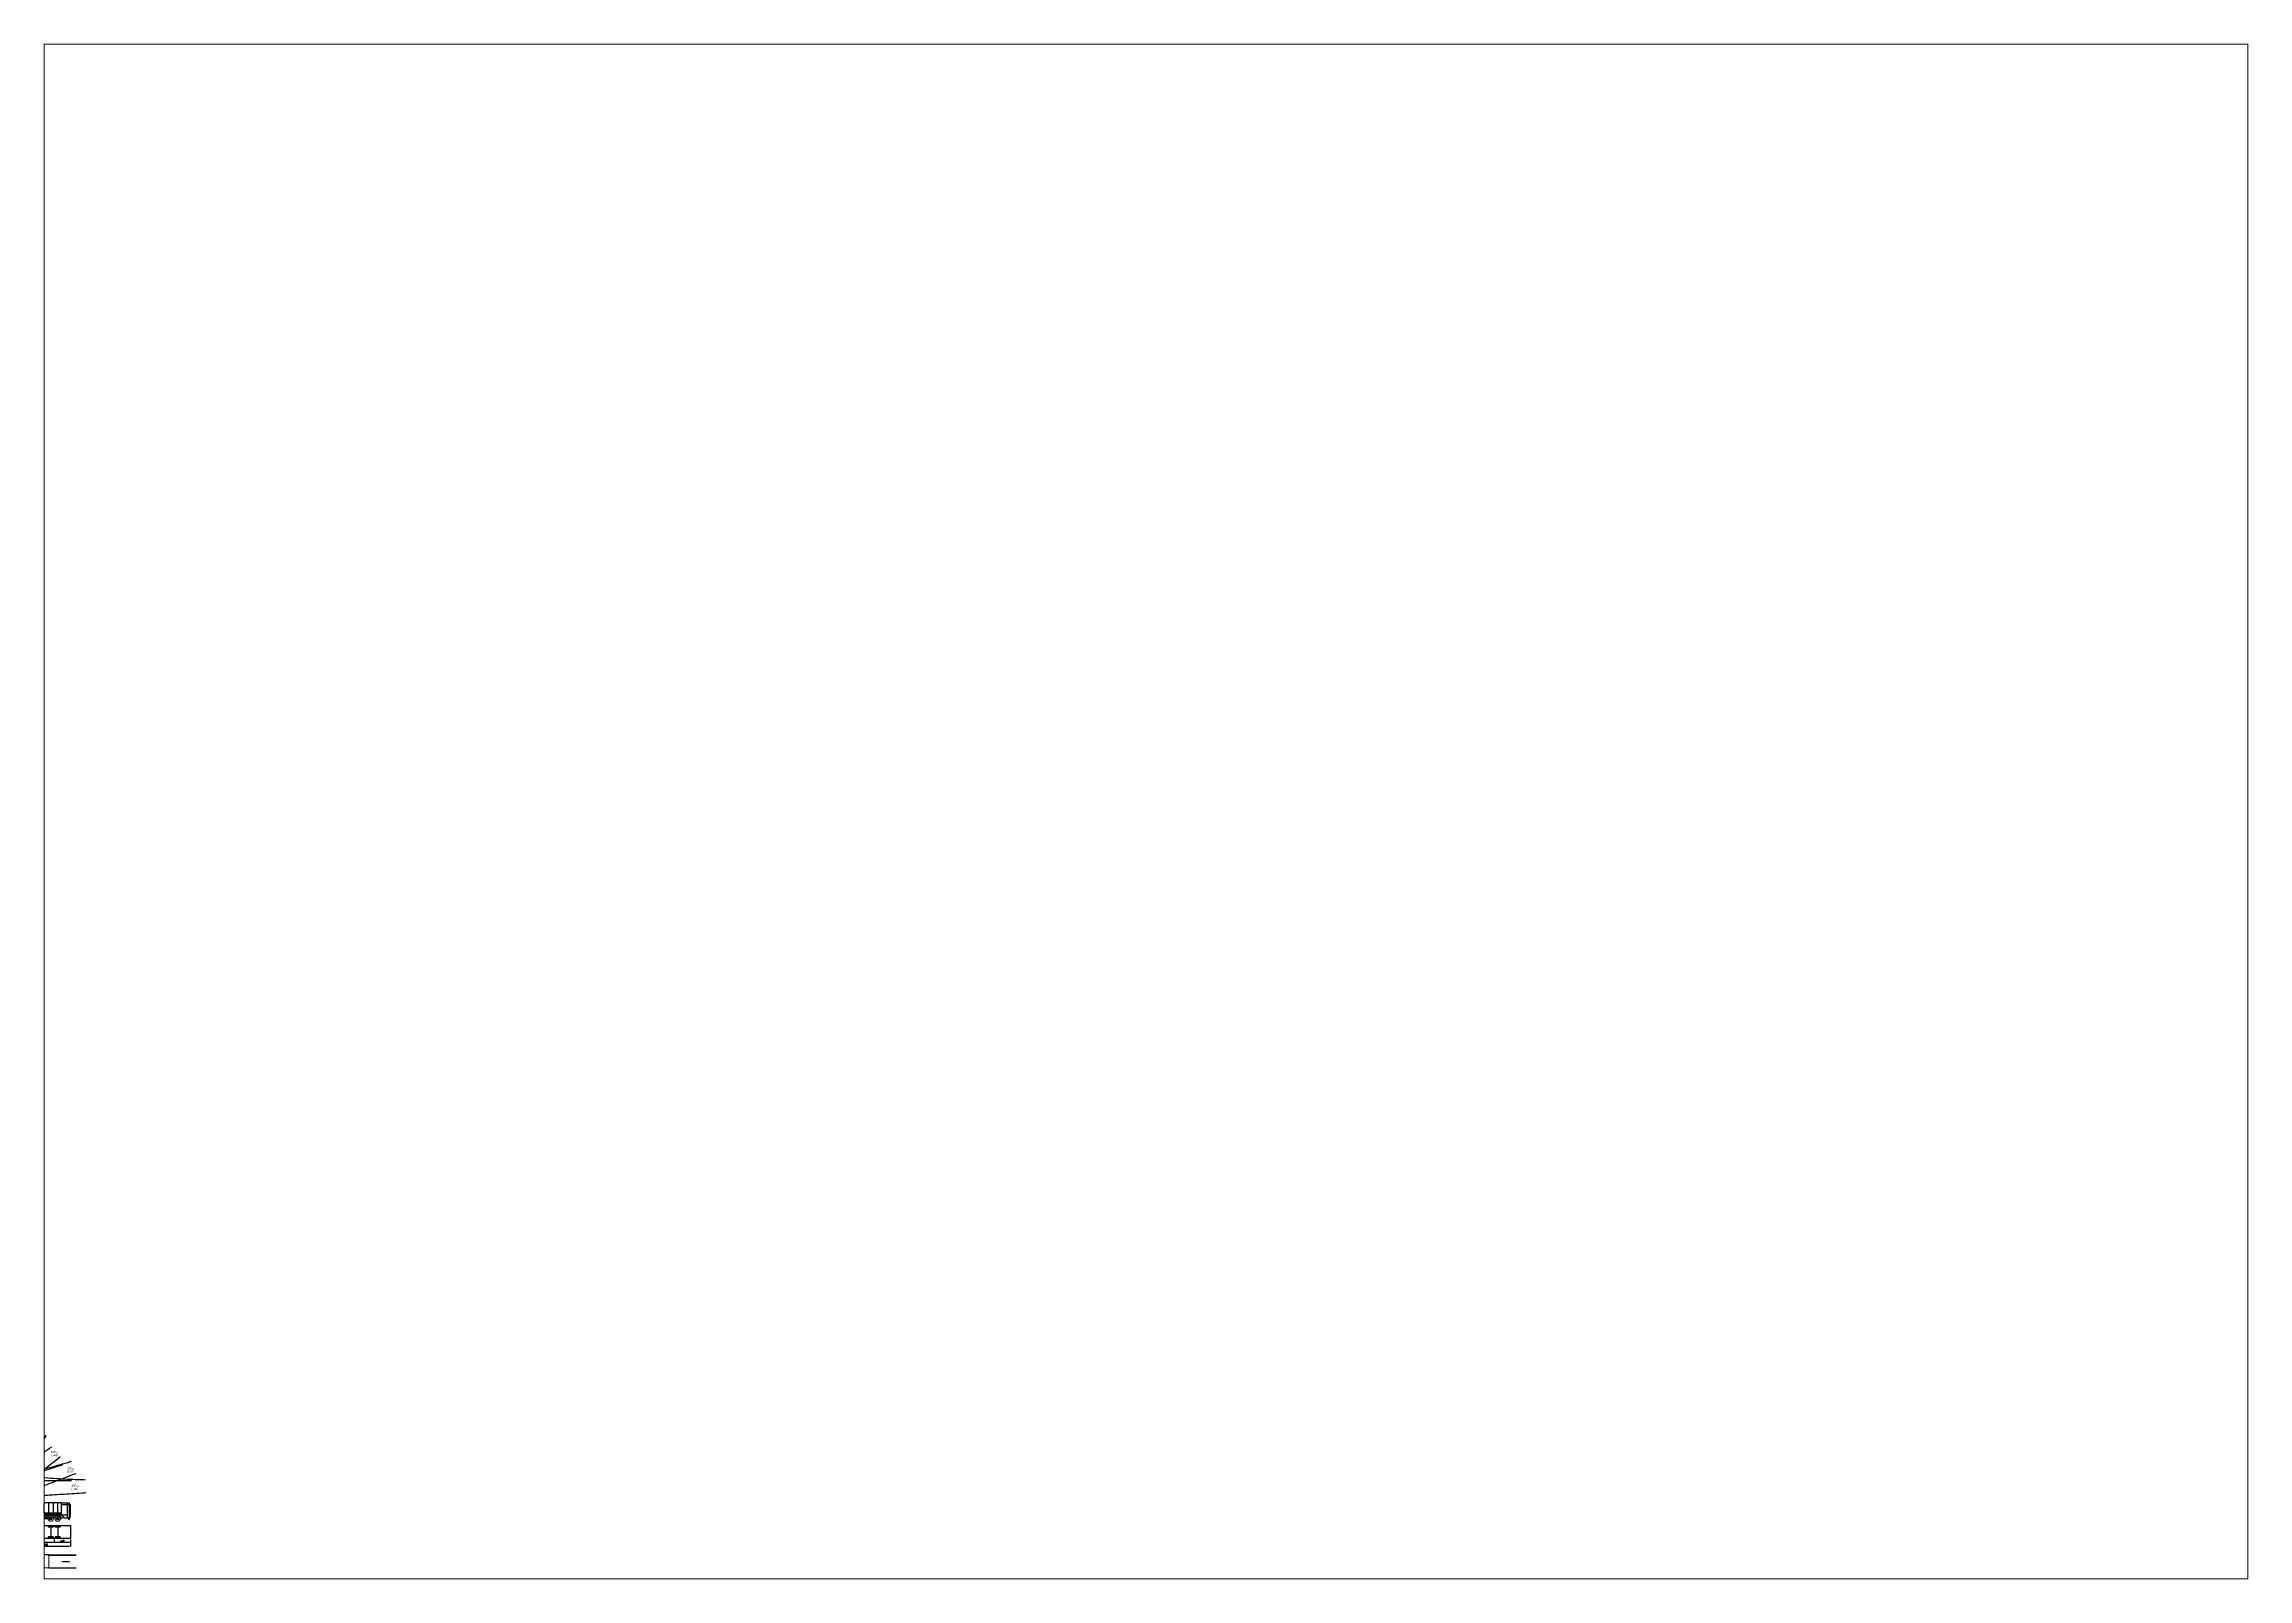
# Paper-space layout 'Layout1' of a CAD drawing. Header units: millimetres. Extents: x 29 to 259, y 20 to 180.
# The model-space entities are those that its viewports show. They can reach past a viewport. Long polylines and large blocks are cut down to what shows.
import ezdxf
from ezdxf import colors
from ezdxf.entities.mleader import LeaderData, LeaderLine
from ezdxf.math import Vec2, Vec3

# ---------------------------------------------------------------- set-up
doc = ezdxf.new("R2010")
doc.units = ezdxf.units.MM
doc.linetypes.add('DASHEDX2', pattern=[1.5, 1, -0.5])
doc.layers.add('Tekst', color=4, linetype='Continuous')
doc.styles.add('BT standard', font='sanss___.ttf')
doc.styles.add('Legend', font='CALIBRI.TTF')
doc.styles.get("Standard").update_dxf_attribs({"font": 'romans'})
doc.dimstyles.new('ISO-25', dxfattribs={"dimtxt": 2.5, "dimasz": 2.5, "dimexe": 1.25, "dimexo": 0.625, "dimtad": 1, "dimtxsty": 'Standard', "dimcen": 2.5, "dimadec": 0, "dimazin": 0, "dimtfac": 1, "dimtmove": 0, "dimatfit": 3, "dimfxl": 1, "dimarcsym": 0})

# ---------------------------------------------------------------- blocks, each defined once
blk = doc.blocks.new('*U253')
at = {"color": 1, "linetype": 'Continuous', "lineweight": 0, "ltscale": 1.524}
blk.add_lwpolyline([(0, 1.275), (-9.62, 1.275), (-9.62, -1.275), (0, -1.275), (0, 1.275), (0, 1.275)], close=True, dxfattribs=at)
at = {"color": 2, "linetype": 'Continuous', "ltscale": 1.524, "flags": 128}
for points in [[(-7.613, 1.043752), (-7.613, 1.202248), (-7.47076, 1.25), (-6.73924, 1.25), (-6.597, 1.202248), (-6.597, 1.043752), (-6.73924, 0.996), (-7.47076, 0.996)], [(-7.613, 0.586552), (-7.613, 0.745048), (-7.47076, 0.7928), (-6.73924, 0.7928), (-6.597, 0.745048), (-6.597, 0.586552), (-6.73924, 0.5388), (-7.47076, 0.5388)], [(-6.263, 1.043752), (-6.263, 1.202248), (-6.12076, 1.25), (-5.38924, 1.25), (-5.247, 1.202248), (-5.247, 1.043752), (-5.38924, 0.996), (-6.12076, 0.996)], [(-6.263, 0.586552), (-6.263, 0.745048), (-6.12076, 0.7928), (-5.38924, 0.7928), (-5.247, 0.745048), (-5.247, 0.586552), (-5.38924, 0.5388), (-6.12076, 0.5388)], [(-7.613, -0.745048), (-7.613, -0.586552), (-7.47076, -0.5388), (-6.73924, -0.5388), (-6.597, -0.586552), (-6.597, -0.745048), (-6.73924, -0.7928), (-7.47076, -0.7928)], [(-7.613, -1.202248), (-7.613, -1.043752), (-7.47076, -0.996), (-6.73924, -0.996), (-6.597, -1.043752), (-6.597, -1.202248), (-6.73924, -1.25), (-7.47076, -1.25)], [(-6.263, -0.745048), (-6.263, -0.586552), (-6.12076, -0.5388), (-5.38924, -0.5388), (-5.247, -0.586552), (-5.247, -0.745048), (-5.38924, -0.7928), (-6.12076, -0.7928)], [(-6.263, -1.202248), (-6.263, -1.043752), (-6.12076, -0.996), (-5.38924, -0.996), (-5.247, -1.043752), (-5.247, -1.202248), (-5.38924, -1.25), (-6.12076, -1.25)]]:
    blk.add_lwpolyline(points, close=True, dxfattribs=at)
blk = doc.blocks.new('*U252')
at = {"color": 2, "linetype": 'Continuous', "ltscale": 1.524, "flags": 128}
for points in [[(-0.508, 1.043752), (-0.508, 1.202248), (-0.36576, 1.25), (0.36576, 1.25), (0.508, 1.202248), (0.508, 1.043752), (0.36576, 0.996), (-0.36576, 0.996)], [(-0.508, -1.202248), (-0.508, -1.043752), (-0.36576, -0.996), (0.36576, -0.996), (0.508, -1.043752), (0.508, -1.202248), (0.36576, -1.25), (-0.36576, -1.25)]]:
    blk.add_lwpolyline(points, close=True, dxfattribs=at)
at = {"rotation": 180}
blk.add_blockref('*U253', (-1.85, 0), dxfattribs=at)
blk = doc.blocks.new('*U254')
at = {"color": 2, "lineweight": 0}
blk.add_circle((0, 0), 0.0127, dxfattribs=at)
blk = doc.blocks.new('*U255')
at = {"color": 2, "lineweight": 0}
blk.add_circle((0, 0), 0.0127, dxfattribs=at)
blk = doc.blocks.new('*U256')
at = {"color": 1, "lineweight": 0}
blk.add_circle((0, 0), 0.0127, dxfattribs=at)
blk = doc.blocks.new('*U257')
at = {"color": 1, "lineweight": 0}
blk.add_circle((0, 0), 0.0127, dxfattribs=at)
blk = doc.blocks.new('*U258')
at = {"color": 2, "lineweight": 0}
blk.add_circle((0, 0), 0.0127, dxfattribs=at)
blk = doc.blocks.new('*U259')
at = {"color": 2, "lineweight": 0}
blk.add_circle((0, 0), 0.0127, dxfattribs=at)
blk = doc.blocks.new('*U260')
at = {"color": 1, "lineweight": 0}
blk.add_circle((0, 0), 0.0127, dxfattribs=at)
blk = doc.blocks.new('*U261')
at = {"color": 1, "lineweight": 0}
blk.add_circle((0, 0), 0.0127, dxfattribs=at)
blk = doc.blocks.new('*U262')
at = {"color": 1, "lineweight": 0}
blk.add_circle((0, 0), 0.0127, dxfattribs=at)
blk = doc.blocks.new('*U263')
at = {"color": 2, "lineweight": 0}
blk.add_circle((0, 0), 0.0127, dxfattribs=at)
blk = doc.blocks.new('*U264')
at = {"color": 2, "lineweight": 0}
blk.add_circle((0, 0), 0.0127, dxfattribs=at)
blk = doc.blocks.new('*U265')
at = {"color": 1, "lineweight": 0}
blk.add_circle((0, 0), 0.0127, dxfattribs=at)
blk = doc.blocks.new('*U266')
at = {"color": 1, "lineweight": 0}
blk.add_circle((0, 0), 0.0127, dxfattribs=at)
blk = doc.blocks.new('*U267')
at = {"color": 1, "lineweight": 0}
blk.add_circle((0, 0), 0.0127, dxfattribs=at)
blk = doc.blocks.new('*U268')
at = {"color": 1, "lineweight": 0}
blk.add_circle((0, 0), 0.0127, dxfattribs=at)
blk = doc.blocks.new('*U269')
at = {"color": 1, "lineweight": 0}
blk.add_circle((0, 0), 0.0127, dxfattribs=at)
blk = doc.blocks.new('*U270')
at = {"color": 2, "lineweight": 0}
blk.add_circle((0, 0), 0.0127, dxfattribs=at)
blk = doc.blocks.new('*U271')
at = {"color": 2, "lineweight": 0}
blk.add_circle((0, 0), 0.0127, dxfattribs=at)
blk = doc.blocks.new('*U272')
at = {"color": 1, "lineweight": 0}
blk.add_circle((0, 0), 0.0127, dxfattribs=at)
blk = doc.blocks.new('*U273')
at = {"color": 1, "lineweight": 0}
blk.add_circle((0, 0), 0.0127, dxfattribs=at)
blk = doc.blocks.new('*U274')
at = {"color": 2, "lineweight": 0}
blk.add_circle((0, 0), 0.0127, dxfattribs=at)
blk = doc.blocks.new('*U275')
at = {"color": 2, "lineweight": 0}
blk.add_circle((0, 0), 0.0127, dxfattribs=at)
blk = doc.blocks.new('*U276')
at = {"color": 1, "lineweight": 0}
blk.add_circle((0, 0), 0.0127, dxfattribs=at)
blk = doc.blocks.new('*U277')
at = {"color": 1, "lineweight": 0}
blk.add_circle((0, 0), 0.0127, dxfattribs=at)
blk = doc.blocks.new('*U278')
at = {"color": 2, "lineweight": 0}
blk.add_circle((0, 0), 0.0127, dxfattribs=at)
blk = doc.blocks.new('*U279')
at = {"color": 2, "lineweight": 0}
blk.add_circle((0, 0), 0.0127, dxfattribs=at)
blk = doc.blocks.new('*U280')
at = {"color": 1, "lineweight": 0}
blk.add_circle((0, 0), 0.0127, dxfattribs=at)
blk = doc.blocks.new('*U281')
at = {"color": 1, "lineweight": 0}
blk.add_circle((0, 0), 0.0127, dxfattribs=at)
blk = doc.blocks.new('*U282')
at = {"color": 2, "lineweight": 0}
blk.add_circle((0, 0), 0.0127, dxfattribs=at)
blk = doc.blocks.new('*U283')
at = {"color": 2, "lineweight": 0}
blk.add_circle((0, 0), 0.0127, dxfattribs=at)
blk = doc.blocks.new('*U284')
at = {"color": 1, "lineweight": 0}
blk.add_circle((0, 0), 0.0127, dxfattribs=at)
blk = doc.blocks.new('*U285')
at = {"color": 1, "lineweight": 0}
blk.add_circle((0, 0), 0.0127, dxfattribs=at)
blk = doc.blocks.new('*U286')
at = {"color": 2, "lineweight": 0}
blk.add_circle((0, 0), 0.0127, dxfattribs=at)
blk = doc.blocks.new('*U287')
at = {"color": 2, "lineweight": 0}
blk.add_circle((0, 0), 0.0127, dxfattribs=at)
blk = doc.blocks.new('*U288')
at = {"color": 1, "lineweight": 0}
blk.add_circle((0, 0), 0.0127, dxfattribs=at)
blk = doc.blocks.new('*D194')
at = {"color": 0, "lineweight": -2, "transparency": 16777216}
for p, q in [((1.85, 1.33), (1.85, 0.64)), ((2.05, 0.74), (6.23, 0.74)), ((6.43, 1.45), (6.43, 0.64))]:
    blk.add_line(p, q, dxfattribs=at)
at = {"color": 0, "transparency": 16777216}
for points in [[(2.05, 0.77), (2.05, 0.7), (1.85, 0.74)], [(6.23, 0.77), (6.23, 0.7), (6.43, 0.74)]]:
    blk.add_solid(points, dxfattribs=at)
at = {"layer": 'Defpoints', "color": 0, "transparency": 16777216}
for p in [(1.85, 1.53), (6.43, 1.65), (6.43, 0.74)]:
    blk.add_point(p, dxfattribs=at)
at = {"color": 0, "transparency": 16777216, "insert": (4.14, 0.99), "char_height": 0.25, "attachment_point": 5}
blk.add_mtext('4,58', dxfattribs=at)
blk = doc.blocks.new('*D195')
at = {"color": 0, "lineweight": -2, "transparency": 16777216}
for p, q in [((0, 1.28), (0, -0.1)), ((0.2, 0), (9.42, 0)), ((9.62, 1.28), (9.62, -0.1))]:
    blk.add_line(p, q, dxfattribs=at)
at = {"color": 0, "transparency": 16777216}
for points in [[(0.2, 0.03), (0.2, -0.03), (0, 0)], [(9.42, 0.03), (9.42, -0.03), (9.62, 0)]]:
    blk.add_solid(points, dxfattribs=at)
at = {"layer": 'Defpoints', "color": 0, "transparency": 16777216}
for p in [(0, 1.48), (9.62, 1.48), (9.62, 0)]:
    blk.add_point(p, dxfattribs=at)
at = {"color": 0, "transparency": 16777216, "insert": (4.81, 0.25), "char_height": 0.25, "attachment_point": 5}
blk.add_mtext('9,62', dxfattribs=at)
blk = doc.blocks.new('*D196')
at = {"color": 0, "lineweight": -2, "transparency": 16777216}
for p, q in [((0, 1.33), (0, 0.64)), ((0.2, 0.74), (1.65, 0.74)), ((1.85, 1.33), (1.85, 0.64))]:
    blk.add_line(p, q, dxfattribs=at)
at = {"color": 0, "transparency": 16777216}
for points in [[(0.2, 0.77), (0.2, 0.7), (0, 0.74)], [(1.65, 0.77), (1.65, 0.7), (1.85, 0.74)]]:
    blk.add_solid(points, dxfattribs=at)
at = {"layer": 'Defpoints', "color": 0, "transparency": 16777216}
for p in [(0, 1.53), (1.85, 1.53), (1.85, 0.74)]:
    blk.add_point(p, dxfattribs=at)
at = {"color": 0, "transparency": 16777216, "insert": (0.92, 0.99), "char_height": 0.25, "attachment_point": 5}
blk.add_mtext('1,85', dxfattribs=at)
blk = doc.blocks.new('*D197')
at = {"color": 0, "lineweight": -2, "transparency": 16777216}
for p, q in [((-0.2, 4.03), (-0.64, 4.03)), ((-0.2, 1.48), (-0.64, 1.48)), ((-0.54, 3.83), (-0.54, 1.68))]:
    blk.add_line(p, q, dxfattribs=at)
at = {"color": 0, "transparency": 16777216}
for points in [[(-0.58, 3.83), (-0.51, 3.83), (-0.54, 4.03)], [(-0.58, 1.68), (-0.51, 1.68), (-0.54, 1.48)]]:
    blk.add_solid(points, dxfattribs=at)
at = {"layer": 'Defpoints', "color": 0, "transparency": 16777216}
for p in [(-0.54, 1.48), (0, 4.03), (0, 1.48)]:
    blk.add_point(p, dxfattribs=at)
at = {"color": 0, "transparency": 16777216, "insert": (-0.79, 2.75), "char_height": 0.25, "attachment_point": 5, "rotation": 90}
blk.add_mtext('2,55', dxfattribs=at)
blk = doc.blocks.new('*D198')
at = {"color": 0, "lineweight": -2, "transparency": 16777216}
for p, q in [((6.43, 1.28), (6.43, 0.64)), ((6.63, 0.74), (9.42, 0.74)), ((9.62, 1.28), (9.62, 0.64))]:
    blk.add_line(p, q, dxfattribs=at)
at = {"color": 0, "transparency": 16777216}
for points in [[(6.63, 0.77), (6.63, 0.7), (6.43, 0.74)], [(9.42, 0.77), (9.42, 0.7), (9.62, 0.74)]]:
    blk.add_solid(points, dxfattribs=at)
at = {"layer": 'Defpoints', "color": 0, "transparency": 16777216}
for p in [(6.43, 1.48), (9.62, 1.48), (9.62, 0.74)]:
    blk.add_point(p, dxfattribs=at)
at = {"color": 0, "transparency": 16777216, "insert": (8.02, 0.99), "char_height": 0.25, "attachment_point": 5}
blk.add_mtext('3,19', dxfattribs=at)
blk = doc.blocks.new('*U289')
at = {"color": 2, "lineweight": 0}
blk.add_circle((0, 0), 0.0127, dxfattribs=at)
blk = doc.blocks.new('*U290')
at = {"color": 2, "lineweight": 0}
blk.add_circle((0, 0), 0.0127, dxfattribs=at)
blk = doc.blocks.new('*U291')
at = {"color": 2, "lineweight": 0}
blk.add_circle((0, 0), 0.0127, dxfattribs=at)
blk = doc.blocks.new('*U292')
at = {"color": 2, "lineweight": 0}
blk.add_circle((0, 0), 0.0127, dxfattribs=at)
blk = doc.blocks.new('*U293')
at = {"color": 2, "lineweight": 0}
blk.add_circle((0, 0), 0.0127, dxfattribs=at)
blk = doc.blocks.new('A$C073F79CF')
at = {"color": 0}
for p, q in [((0, 6.698), (0.269, 7.534)), ((0.124, 6.702), (0, 6.693)), ((0.124, 6.702), (0, 6.693)), ((0, 5.38), (0, 6.698)), ((0, 6.587), (0.123, 6.587)), ((0.213, 5.873), (0, 5.873)), ((0.213, 5.625), (0, 5.625)), ((0.123, 6.587), (0.123, 5.873)), ((0.562, 5.25), (0.13, 5.25)), ((0.2, 6.762), (0.404, 7.395)), ((0.213, 6.709), (0.479, 7.534)), ((0.213, 5.25), (0.213, 6.709)), ((1.115, 5.762), (0.213, 5.762)), ((1.074, 5.541), (0.213, 5.541)), ((1.046, 5.337), (0.213, 5.337)), ((0.262, 7.51), (0.404, 7.395)), ((1.731, 7.63), (0.269, 7.63)), ((0.269, 7.534), (0.269, 7.629)), ((0.269, 7.534), (1.731, 7.534)), ((0.298, 6.88), (0.47, 7.412)), ((0.298, 6.605), (0.298, 6.88)), ((0.569, 6.605), (0.298, 6.605)), ((1.602, 7.759), (0.399, 7.759)), ((0.462, 7.481), (1.731, 7.481)), ((0.569, 7.412), (0.47, 7.412)), ((0.569, 6.605), (0.569, 7.412)), ((0.653, 6.741), (0.653, 7.412)), ((1.037, 7.412), (0.653, 7.412)), ((1.037, 6.829), (0.653, 6.741)), ((1.087, 6.431), (0.85, 6.431)), ((0.85, 6.431), (0.85, 6.336)), ((0.85, 6.336), (1.087, 6.336)), ((1.037, 6.829), (1.037, 7.412)), ((1.087, 6.336), (1.087, 6.431)), ((1.115, 5.762), (1.115, 7.481)), ((1.211, 7.412), (1.552, 7.412)), ((1.211, 7.412), (1.211, 6.829)), ((1.211, 6.829), (1.552, 6.829)), ((1.552, 7.412), (1.552, 6.829)), ((1.988, 6.028), (1.568, 6.028)), ((1.648, 6.218), (2.181, 6.218)), ((1.731, 7.63), (1.731, 6.224)), ((1.82, 6.461), (1.788, 6.224)), ((2.055, 8.446), (1.82, 8.148)), ((1.82, 6.461), (1.82, 8.148)), ((7.868, 6.461), (1.82, 6.461)), ((1.893, 8.159), (2.055, 8.446)), ((1.893, 6.461), (1.893, 8.159)), ((7.868, 8.446), (2.055, 8.446)), ((2.345, 6.186), (2.423, 6.089)), ((7.868, 6.174), (2.355, 6.174)), ((2.441, 6.046), (2.534, 5.322)), ((5.238, 5.893), (2.461, 5.893)), ((5.15, 5.328), (2.463, 5.323)), ((5.09, 5.624), (2.496, 5.624)), ((2.743, 8.446), (2.652, 8.331)), ((2.652, 6.461), (2.652, 8.331)), ((2.872, 5.893), (2.872, 5.328)), ((3.655, 8.446), (3.564, 8.331)), ((3.564, 6.461), (3.564, 8.331)), ((4.039, 5.893), (4.039, 5.328)), ((4.551, 8.446), (4.46, 8.331)), ((4.46, 6.461), (4.46, 8.331)), ((4.536, 5.893), (4.536, 5.328)), ((5.061, 5.425), (5.061, 5.328)), ((5.15, 5.425), (5.15, 5.328)), ((5.449, 8.446), (5.358, 8.331)), ((5.358, 6.461), (5.358, 8.331)), ((5.769, 6.132), (7.11, 6.132)), ((5.769, 6.044), (7.11, 6.044)), ((6.883, 5.893), (5.977, 5.893)), ((6.614, 5.624), (6.246, 5.624)), ((6.362, 8.446), (6.271, 8.331)), ((6.271, 6.461), (6.271, 8.331)), ((7.257, 8.446), (7.166, 8.331)), ((7.166, 6.461), (7.166, 8.331)), ((8.389, 5.624), (7.817, 5.425)), ((7.868, 6.115), (7.868, 8.487)), ((7.868, 8.487), (9.384, 8.487)), ((9.62, 8.088), (7.868, 8.088)), ((8.522, 5.499), (7.868, 6.115)), ((7.896, 6.089), (8.996, 6.089)), ((9.384, 5.499), (8.522, 5.499)), ((8.996, 8.487), (8.996, 5.499)), ((9.213, 5.381), (9.213, 5.499)), ((9.384, 5.229), (9.364, 5.229)), ((9.384, 8.487), (9.384, 5.229)), ((9.384, 6.143), (9.62, 6.143)), ((9.384, 5.481), (9.442, 5.524)), ((9.554, 5.509), (9.384, 5.382)), ((9.389, 5.611), (9.486, 5.948)), ((9.442, 5.524), (9.389, 5.611)), ((9.486, 5.948), (9.584, 5.905)), ((9.584, 5.905), (9.508, 5.576)), ((9.508, 5.576), (9.554, 5.509))]:
    blk.add_line(p, q, dxfattribs=at)
for p, q in [((1.048, 5.245), (0.562, 5.25)), ((2.085, 6.028), (1.988, 6.028)), ((2.181, 6.218), (2.278, 6.218)), ((7.729, 5.425), (7.817, 5.425)), ((9.62, 6.143), (9.62, 8.088)), ((1.342, 3.927), (1.342, 3.773)), ((1.342, 1.731), (1.342, 1.577)), ((2.308, 3.977), (1.392, 3.977)), ((2.308, 3.723), (1.392, 3.723)), ((2.308, 1.781), (1.392, 1.781)), ((2.308, 1.527), (1.392, 1.527)), ((1.85, 3.723), (1.85, 1.781)), ((2.358, 3.927), (2.358, 3.773)), ((2.358, 1.731), (2.358, 1.577)), ((5.247, 3.927), (5.247, 3.773)), ((5.247, 1.731), (5.247, 1.577)), ((6.213, 3.977), (5.297, 3.977)), ((6.213, 3.723), (5.297, 3.723)), ((6.213, 1.781), (5.297, 1.781)), ((6.213, 1.527), (5.297, 1.527)), ((5.755, 3.723), (5.755, 1.781)), ((6.263, 3.927), (6.263, 3.773)), ((6.263, 1.731), (6.263, 1.577)), ((6.597, 3.927), (6.597, 3.773)), ((6.597, 1.731), (6.597, 1.577)), ((7.563, 3.977), (6.647, 3.977)), ((7.563, 3.723), (6.647, 3.723)), ((7.563, 1.781), (6.647, 1.781)), ((7.563, 1.527), (6.647, 1.527)), ((7.105, 3.723), (7.105, 1.781)), ((7.613, 3.927), (7.613, 3.773)), ((7.613, 1.731), (7.613, 1.577))]:
    blk.add_line(p, q)
blk.add_lwpolyline([(0, 4.027), (9.62, 4.027), (9.62, 1.477), (0, 1.477)], close=True)
at = {"color": 0, "lineweight": 0}
for centre, radius in [((1.85, 5.398), 0.536), ((1.85, 5.398), 0.294), ((1.85, 5.398), 0.269), ((1.85, 5.398), 0.0705), ((5.755, 5.402), 0.539), ((5.755, 5.402), 0.294), ((5.755, 5.402), 0.269), ((5.755, 5.402), 0.0705), ((7.105, 5.402), 0.539), ((7.105, 5.402), 0.294), ((7.105, 5.402), 0.269), ((7.105, 5.402), 0.0705)]:
    blk.add_circle(centre, radius, dxfattribs=at)
at = {"color": 0}
for centre, radius, start, end in [((0.13, 5.38), 0.13, 180, 270), ((0.118, 6.789), 0.0864, 274.25385, 342.12924), ((0.118, 6.789), 0.0864, 274.25385, 342.12924), ((0.399, 7.63), 0.13, 90, 180), ((2.074, 5.297), 1.029, 118.29241, 182.89182), ((1.048, 5.288), 0.0432, 270, 351.79573), ((2.242, 5.116), 1.163, 130.35825, 171.79573), ((1.568, 5.899), 0.13, 90, 127.40989), ((1.648, 6.089), 0.13, 90, 118.29241), ((1.602, 7.63), 0.13, 0, 90), ((2.085, 5.899), 0.13, 45.9588, 90), ((1.531, 5.37), 0.896, 359.74299, 43.9964), ((2.278, 6.132), 0.0864, 38.68134, 90), ((2.356, 6.035), 0.0864, 7.31905, 38.68134), ((2.47, 5.366), 0.0432, 179.74299, 270), ((5.769, 5.425), 0.707, 90, 180), ((5.769, 5.425), 0.619, 90, 180), ((7.11, 5.425), 0.707, 0, 90), ((7.11, 5.425), 0.619, 0, 90), ((9.364, 5.381), 0.152, 180, 270)]:
    blk.add_arc(centre, radius, start, end, dxfattribs=at)
for centre, start, end in [((1.392, 3.927), 90, 180), ((1.392, 3.773), 180, 270), ((1.392, 1.731), 90, 180), ((1.392, 1.577), 180, 270), ((2.308, 3.927), 0, 90), ((2.308, 3.773), 270, 0), ((2.308, 1.731), 0, 90), ((2.308, 1.577), 270, 0), ((5.297, 3.927), 90, 180), ((5.297, 3.773), 180, 270), ((5.297, 1.731), 90, 180), ((5.297, 1.577), 180, 270), ((6.213, 3.927), 0, 90), ((6.213, 3.773), 270, 0), ((6.213, 1.731), 0, 90), ((6.213, 1.577), 270, 0), ((6.647, 3.927), 90, 180), ((6.647, 3.773), 180, 270), ((6.647, 1.731), 90, 180), ((6.647, 1.577), 180, 270), ((7.563, 3.927), 0, 90), ((7.563, 3.773), 270, 0), ((7.563, 1.731), 0, 90), ((7.563, 1.577), 270, 0)]:
    blk.add_arc(centre, 0.05, start, end)
dim = blk.add_linear_dim(base=(-0.544, 1.477), p1=(0, 4.027), p2=(0, 1.477), angle=270, dimstyle='ISO-25', override={"dimtxt": 0.25, "dimasz": 0.2, "dimexe": 0.1, "dimexo": 0.2, "dimgap": 0.1})
dim.commit()
dim.dimension.update_dxf_attribs({"geometry": '*D197', "text_midpoint": (-0.793, 2.752)})
for base, p1, p2, picture, middle in [((1.85, 0.738), (0, 1.527), (1.85, 1.527), '*D196', (0.925, 0.987)), ((9.62, 0), (0, 1.477), (9.62, 1.477), '*D195', (4.81, 0.249)), ((6.43, 0.738), (1.85, 1.527), (6.43, 1.654), '*D194', (4.14, 0.987)), ((9.62, 0.738), (6.43, 1.477), (9.62, 1.477), '*D198', (8.025, 0.987))]:
    dim = blk.add_linear_dim(base=base, p1=p1, p2=p2, dimstyle='ISO-25', override={"dimtxt": 0.25, "dimasz": 0.2, "dimexe": 0.1, "dimexo": 0.2, "dimgap": 0.1})
    dim.commit()
    dim.dimension.update_dxf_attribs({"geometry": picture, "text_midpoint": middle})
blk = doc.blocks.new('signatur')
at = {"color": 1, "linetype": 'Continuous', "ltscale": 1.524, "flags": 128}
for points in [[(875.57, 75.73), (875.57, 76.11), (875.58, 76.62), (875.58, 77.13), (875.58, 77.64), (875.58, 78.15), (875.58, 78.66), (875.58, 79.17), (875.58, 79.68), (875.59, 79.72)], [(878.26, 75.73), (878.24, 76.15), (878.23, 76.66), (878.21, 77.17), (878.2, 77.67), (878.19, 78.18), (878.17, 78.68), (878.16, 79.19), (878.16, 79.7), (878.16, 79.72)]]:
    blk.add_lwpolyline(points, dxfattribs=at)
at = {"color": 2, "linetype": 'DASHEDX2', "ltscale": 1.524, "flags": 128}
for points in [[(875.77, 75.73), (875.77, 75.73), (875.77, 76.24), (875.77, 76.75), (875.77, 77.26), (875.77, 77.77), (875.77, 78.28), (875.77, 78.78), (875.77, 79.29), (875.77, 79.72)], [(877.97, 75.73), (877.97, 75.73), (877.97, 76.24), (877.97, 76.75), (877.97, 77.26), (877.97, 77.77), (877.97, 78.28), (877.97, 78.78), (877.97, 79.29), (877.97, 79.72)]]:
    blk.add_lwpolyline(points, dxfattribs=at)
at = {"layer": 'Tekst', "insert": (876.39, 80.96), "char_height": 0.4, "attachment_point": 1, "style": 'Legend'}
blk.add_mtext_dynamic_manual_height_columns('100 g \\P(90)', width=2.4215, gutter_width=12.5, heights=[0], dxfattribs=at)
ml = blk.add_multileader_mtext('Standard')
ml.set_content('', color=256)
ml.set_leader_properties(lineweight=9)
ml.build(insert=Vec2(0, 0))
ml.multileader.update_dxf_attribs({"text_right_attachment_type": 6, "dogleg_length": 0.1, "arrow_head_size": 0.4})
ctx = ml.context
ctx.base_point, ctx.char_height, ctx.arrow_head_size, ctx.landing_gap_size, ctx.plane_origin = Vec3(874.05, 79.09), 0.6, 0.4, 0.09, Vec3(875.58, 78.79)
ctx.right_attachment, ctx.text_align_type = 6, 2
notes = []
notes.append((ctx, [(0, (1, 1, 0), (874.33, 78.79), (-1, 0), 0.1, [(0, [(875.58, 78.79)], 0, [])])]))
ctx.mtext.insert, ctx.mtext.alignment, ctx.mtext.flow_direction = Vec3(874.14, 79.39), 3, 5
ml = blk.add_multileader_mtext('Standard')
ml.set_content('Arealbehov', color=256, style='BT standard')
ml.set_leader_properties(lineweight=9)
ml.build(insert=Vec2(0, 0))
ml.multileader.update_dxf_attribs({"text_right_attachment_type": 6, "dogleg_length": 0.1, "arrow_head_size": 0.4})
ctx = ml.context
ctx.base_point, ctx.char_height, ctx.arrow_head_size, ctx.landing_gap_size, ctx.plane_origin = Vec3(879.58, 78.78), 0.4, 0.4, 0.09, Vec3(878.12, 78.78)
ctx.right_attachment = 6
notes.append((ctx, [(0, (1, 1, 0), (879.53, 78.78), (1, 0), 0.0548, [(0, [(878.17, 78.79)], 0, [])])]))
ctx.mtext.insert, ctx.mtext.flow_direction = Vec3(879.67, 78.99), 5
ml = blk.add_multileader_mtext('Standard')
ml.set_content('', color=256)
ml.set_leader_properties(lineweight=9)
ml.build(insert=Vec2(0, 0))
ml.multileader.update_dxf_attribs({"text_right_attachment_type": 6, "dogleg_length": 0.1, "arrow_head_size": 0.4})
ctx = ml.context
ctx.base_point, ctx.char_height, ctx.arrow_head_size, ctx.landing_gap_size, ctx.plane_origin = Vec3(874.24, 77.43), 0.6, 0.4, 0.09, Vec3(875.77, 77.13)
ctx.right_attachment, ctx.text_align_type = 6, 2
notes.append((ctx, [(0, (1, 1, 0), (874.52, 77.13), (-1, 0), 0.1, [(0, [(875.77, 77.13)], 0, [])])]))
ctx.mtext.insert, ctx.mtext.alignment, ctx.mtext.flow_direction = Vec3(874.33, 77.73), 3, 5
ml = blk.add_multileader_mtext('Standard')
ml.set_content('Sporareal', color=256, style='BT standard')
ml.set_leader_properties(lineweight=9)
ml.build(insert=Vec2(0, 0))
ml.multileader.update_dxf_attribs({"text_right_attachment_type": 6, "dogleg_length": 0.1, "arrow_head_size": 0.4})
ctx = ml.context
ctx.base_point, ctx.char_height, ctx.arrow_head_size, ctx.landing_gap_size, ctx.plane_origin = Vec3(879.43, 77.13), 0.4, 0.4, 0.09, Vec3(877.93, 77.13)
ctx.right_attachment = 6
notes.append((ctx, [(0, (1, 1, 0), (879.33, 77.13), (1, 0), 0.1, [(0, [(877.97, 77.13)], 0, [])])]))
ctx.mtext.insert, ctx.mtext.flow_direction = Vec3(879.52, 77.39), 5
for ctx, leaders in notes:
    for number, flags, end, landing, length, lines in leaders:
        leader = LeaderData()
        leader.index, (leader.has_last_leader_line, leader.has_dogleg_vector, leader.attachment_direction) = number, flags
        leader.last_leader_point, leader.dogleg_vector, leader.dogleg_length = Vec3(end), Vec3(landing), length
        for number, points, colour, breaks in lines:
            line = LeaderLine()
            line.index, line.vertices, line.color, line.breaks = number, Vec3.list(points), colors.encode_raw_color(colour), breaks
            leader.lines.append(line)
        ctx.leaders.append(leader)
blk = doc.blocks.new('REN_B')
at = {"color": 1, "linetype": 'Continuous', "ltscale": 1.524, "flags": 128}
for points in [[(-17.71, 9.34), (-17.81, 9.54), (-17.96, 9.9), (-18.12, 10.27), (-18.29, 10.66), (-18.45, 11.06), (-18.62, 11.47), (-18.79, 11.89), (-18.95, 12.32), (-19.12, 12.76), (-19.29, 13.2), (-19.45, 13.65), (-19.62, 14.1), (-19.79, 14.55), (-19.95, 15.01), (-20.12, 15.48), (-20.28, 15.94), (-20.44, 16.41), (-20.61, 16.88), (-20.77, 17.35), (-20.93, 17.82), (-21.09, 18.29), (-21.25, 18.77), (-21.41, 19.25), (-21.58, 19.72), (-21.74, 20.2), (-21.9, 20.68), (-22.06, 21.16), (-22.22, 21.64), (-22.38, 22.12), (-22.54, 22.6), (-22.7, 23.08), (-22.86, 23.56), (-23.02, 24.04), (-23.18, 24.53), (-23.34, 25.01), (-23.51, 25.49), (-23.67, 25.97), (-23.83, 26.46)], [(-20.84, 8.01), (-20.82, 8.65), (-20.75, 9.29), (-20.64, 9.92), (-20.49, 10.55), (-20.3, 11.16), (-20.08, 11.76), (-19.83, 12.36), (-19.59, 12.93), (-19.35, 13.5), (-19.11, 14.05), (-18.88, 14.59), (-18.66, 15.13), (-18.44, 15.65), (-18.22, 16.18), (-18.01, 16.69), (-17.81, 17.21), (-17.61, 17.71), (-17.41, 18.22), (-17.22, 18.72), (-17.03, 19.22), (-16.84, 19.72), (-16.66, 20.22), (-16.47, 20.71), (-16.3, 21.21), (-16.12, 21.7), (-15.94, 22.19), (-15.77, 22.69), (-15.6, 23.18), (-15.43, 23.67), (-15.26, 24.16), (-15.09, 24.65), (-14.92, 25.14), (-14.76, 25.62), (-14.59, 26.11), (-14.43, 26.6), (-14.27, 27.09), (-14.1, 27.58), (-14.01, 27.87)], [(-20.81, 7.11), (-20.83, 7.36), (-20.84, 8.01), (-20.82, 8.65), (-20.76, 9.29), (-20.71, 9.91), (-20.66, 10.52), (-20.61, 11.12), (-20.55, 11.71), (-20.51, 12.28), (-20.46, 12.85), (-20.42, 13.42), (-20.38, 13.97), (-20.34, 14.53), (-20.31, 15.07), (-20.27, 15.61), (-20.25, 16.15), (-20.22, 16.69), (-20.2, 17.22), (-20.17, 17.75), (-20.16, 18.27), (-20.14, 18.8), (-20.12, 19.32), (-20.11, 19.85), (-20.09, 20.37), (-20.08, 20.89), (-20.07, 21.41), (-20.06, 21.92), (-20.06, 22.44), (-20.05, 22.96), (-20.04, 23.47), (-20.03, 23.99), (-20.03, 24.5), (-20.02, 25.02), (-20.02, 25.53), (-20.02, 26.05), (-20.01, 26.56), (-20.01, 27.07), (-20.01, 27.59), (-20.01, 27.69)], [(-16.75, 10.16), (-16.77, 10.3), (-16.82, 10.63), (-16.86, 10.96), (-16.91, 11.31), (-16.95, 11.68), (-16.99, 12.07), (-17.03, 12.47), (-17.06, 12.9), (-17.09, 13.33), (-17.13, 13.77), (-17.15, 14.22), (-17.18, 14.69), (-17.21, 15.15), (-17.23, 15.62), (-17.25, 16.1), (-17.27, 16.58), (-17.28, 17.07), (-17.3, 17.56), (-17.31, 18.05), (-17.32, 18.54), (-17.33, 19.04), (-17.34, 19.54), (-17.35, 20.03), (-17.36, 20.54), (-17.37, 21.04), (-17.38, 21.54), (-17.38, 22.04), (-17.39, 22.55), (-17.39, 23.05), (-17.4, 23.56), (-17.41, 24.06), (-17.41, 24.57), (-17.42, 25.08), (-17.43, 25.59), (-17.43, 26.09), (-17.44, 26.6), (-17.45, 27.11), (-17.45, 27.62), (-17.46, 27.72)], [(-15.92, 10.74), (-15.88, 11.08), (-15.84, 11.41), (-15.78, 11.74), (-15.73, 12.07), (-15.67, 12.4), (-15.61, 12.73), (-15.54, 13.08), (-15.47, 13.44), (-15.38, 13.83), (-15.29, 14.23), (-15.2, 14.64), (-15.1, 15.06), (-14.99, 15.49), (-14.87, 15.93), (-14.76, 16.38), (-14.64, 16.83), (-14.51, 17.29), (-14.38, 17.75), (-14.25, 18.21), (-14.12, 18.68), (-13.98, 19.15), (-13.84, 19.62), (-13.7, 20.09), (-13.56, 20.57), (-13.41, 21.04), (-13.27, 21.52), (-13.12, 22), (-12.98, 22.48), (-12.83, 22.96), (-12.68, 23.44), (-12.54, 23.93), (-12.39, 24.41), (-12.24, 24.89), (-12.1, 25.38), (-11.95, 25.86), (-11.8, 26.35), (-11.65, 26.84), (-11.57, 27.13)], [(-10.21, 24.5), (-10.02, 24.75), (-9.71, 25.16), (-9.4, 25.58), (-9.1, 25.99), (-8.79, 26.4), (-8.48, 26.81), (-8.18, 27.22), (-8.07, 27.38)], [(-18.93, 8.36), (-19.04, 8.49), (-19.33, 8.83), (-19.62, 9.18), (-19.91, 9.54), (-20.2, 9.9), (-20.5, 10.27), (-20.79, 10.64), (-21.09, 11.02), (-21.39, 11.4), (-21.69, 11.79), (-21.99, 12.18), (-22.29, 12.57), (-22.59, 12.96), (-22.89, 13.36), (-23.19, 13.76), (-23.49, 14.16), (-23.79, 14.56), (-24.09, 14.96), (-24.39, 15.36), (-24.69, 15.77), (-24.99, 16.17), (-25.29, 16.58), (-25.59, 16.98), (-25.89, 17.39), (-26.19, 17.8), (-26.49, 18.21), (-26.79, 18.62), (-27.09, 19.03), (-27.39, 19.44), (-27.69, 19.85), (-27.99, 20.25), (-28.29, 20.66), (-28.6, 21.07), (-28.9, 21.48), (-29.2, 21.89), (-29.5, 22.3), (-29.8, 22.72), (-30.1, 23.13), (-30.16, 23.21)], [(-20.75, 6.32), (-20.84, 6.69), (-20.98, 7.28), (-21.11, 7.87), (-21.24, 8.44), (-21.38, 9.01), (-21.51, 9.56), (-21.64, 10.11), (-21.78, 10.65), (-21.91, 11.19), (-22.05, 11.72), (-22.18, 12.24), (-22.32, 12.76), (-22.46, 13.28), (-22.6, 13.79), (-22.75, 14.3), (-22.89, 14.81), (-23.04, 15.31), (-23.18, 15.82), (-23.33, 16.32), (-23.48, 16.81), (-23.63, 17.31), (-23.78, 17.81), (-23.93, 18.3), (-24.08, 18.8), (-24.23, 19.29), (-24.39, 19.78), (-24.54, 20.27), (-24.69, 20.76), (-24.85, 21.25), (-25, 21.74), (-25.16, 22.23), (-25.31, 22.72), (-25.47, 23.21), (-25.62, 23.7), (-25.78, 24.19), (-25.93, 24.67), (-26.09, 25.16), (-26.25, 25.65)], [(-5.42, -0.05), (-6.49, -0.1), (-7.56, -0.21), (-8.65, -0.35), (-9.78, -0.5), (-10.91, -0.52), (-12.02, -0.44), (-13, -0.2), (-13.97, -0.05), (-15.04, -0.05), (-15.04, -0.05), (-16.07, 0.07), (-17.11, 0.44), (-18.09, 1.07), (-18.94, 1.98), (-19.62, 3.06), (-20.16, 4.23), (-20.55, 5.46), (-20.78, 6.72), (-20.84, 8.01), (-20.75, 9.29), (-20.49, 10.55), (-20.08, 11.76), (-19.51, 12.92), (-18.8, 13.99), (-17.98, 14.98), (-17.18, 15.91), (-16.4, 16.8), (-15.65, 17.67), (-14.93, 18.53), (-14.23, 19.37), (-13.55, 20.2), (-12.89, 21.04), (-12.23, 21.86), (-11.59, 22.69), (-10.96, 23.51), (-10.33, 24.34), (-10.21, 24.5)], [(-20.71, 9.54), (-20.64, 9.92), (-20.49, 10.55), (-20.3, 11.16), (-20.08, 11.76), (-19.81, 12.35), (-19.51, 12.92), (-19.17, 13.47), (-18.8, 13.99), (-18.4, 14.5), (-17.96, 14.97), (-17.5, 15.42), (-17.01, 15.83), (-16.49, 16.22), (-15.95, 16.57), (-15.41, 16.9), (-14.88, 17.22), (-14.35, 17.53), (-13.84, 17.84), (-13.34, 18.15), (-12.84, 18.45), (-12.35, 18.74), (-11.88, 19.04), (-11.4, 19.33), (-10.94, 19.63), (-10.48, 19.92), (-10.02, 20.21), (-9.57, 20.5), (-9.12, 20.8), (-8.68, 21.09), (-8.24, 21.38), (-7.8, 21.68), (-7.37, 21.97), (-6.94, 22.27), (-6.51, 22.56), (-6.08, 22.86), (-5.65, 23.15), (-5.23, 23.45), (-4.8, 23.75)], [(-5.42, 2.5), (-6.49, 2.5), (-7.55, 2.5), (-8.62, 2.5), (-9.69, 2.51), (-10.76, 2.56), (-11.82, 2.72), (-12.83, 3.06), (-13.75, 3.58), (-14.55, 4.29), (-14.55, 4.29), (-14.55, 4.29), (-15.15, 5.06), (-15.57, 5.88), (-15.83, 6.67), (-15.94, 7.4), (-15.96, 8.07), (-15.9, 8.73), (-15.78, 9.39), (-15.62, 10.04), (-15.41, 10.68), (-15.18, 11.31), (-14.92, 11.93), (-14.63, 12.54), (-14.34, 13.14), (-14.02, 13.73), (-13.69, 14.34), (-13.31, 15), (-12.88, 15.71), (-12.42, 16.45), (-11.93, 17.22), (-11.42, 18.01), (-10.89, 18.8), (-10.34, 19.61), (-9.79, 20.42), (-9.22, 21.23), (-8.65, 22.04), (-8.07, 22.86), (-7.96, 23.03)], [(-14.81, 11.31), (-14.7, 11.47), (-14.51, 11.75), (-14.31, 12.01), (-14.1, 12.28), (-13.89, 12.54), (-13.67, 12.79), (-13.45, 13.05), (-13.22, 13.29), (-12.99, 13.54), (-12.76, 13.78), (-12.52, 14.02), (-12.28, 14.25), (-12.04, 14.49), (-11.8, 14.72), (-11.54, 14.96), (-11.26, 15.21), (-10.97, 15.47), (-10.66, 15.74), (-10.34, 16.02), (-10.01, 16.3), (-9.67, 16.58), (-9.32, 16.87), (-8.96, 17.17), (-8.6, 17.46), (-8.23, 17.75), (-7.86, 18.05), (-7.48, 18.35), (-7.1, 18.66), (-6.72, 18.96), (-6.33, 19.27), (-5.95, 19.57), (-5.56, 19.88), (-5.17, 20.19), (-4.78, 20.5), (-4.39, 20.81), (-4, 21.13), (-3.61, 21.44), (-3.21, 21.75)], [(-7.96, 23.03), (-7.78, 23.27), (-7.49, 23.68), (-7.2, 24.09), (-6.91, 24.5), (-6.61, 24.91), (-6.32, 25.32), (-6.02, 25.73), (-5.87, 25.95)], [(-20.12, 11.65), (-20.08, 11.76), (-19.81, 12.35), (-19.51, 12.92), (-19.17, 13.47), (-18.8, 13.99), (-18.4, 14.5), (-17.96, 14.97), (-17.5, 15.42), (-17.01, 15.83), (-16.49, 16.22), (-15.95, 16.57), (-15.39, 16.88), (-14.81, 17.16), (-14.22, 17.4), (-13.61, 17.61), (-12.99, 17.77), (-12.37, 17.92), (-11.76, 18.06), (-11.17, 18.2), (-10.59, 18.33), (-10.02, 18.46), (-9.46, 18.59), (-8.91, 18.73), (-8.36, 18.86), (-7.82, 18.99), (-7.29, 19.13), (-6.76, 19.26), (-6.24, 19.4), (-5.72, 19.54), (-5.21, 19.68), (-4.7, 19.82), (-4.19, 19.96), (-3.69, 20.11), (-3.18, 20.25), (-2.68, 20.4), (-2.19, 20.55), (-1.69, 20.69), (-1.19, 20.84), (-1, 20.9)], [(-19.17, 13.47), (-18.8, 13.99), (-18.4, 14.5), (-17.96, 14.97), (-17.5, 15.42), (-17.01, 15.83), (-16.49, 16.22), (-15.95, 16.57), (-15.39, 16.88), (-14.81, 17.16), (-14.22, 17.4), (-13.61, 17.61), (-12.99, 17.77), (-12.35, 17.9), (-11.72, 17.98), (-11.07, 18.03), (-10.43, 18.03), (-9.79, 17.99), (-9.15, 17.94), (-8.53, 17.89), (-7.92, 17.83), (-7.32, 17.78), (-6.73, 17.73), (-6.15, 17.68), (-5.58, 17.64), (-5.02, 17.59), (-4.46, 17.56), (-3.91, 17.52), (-3.37, 17.49), (-2.82, 17.45), (-2.29, 17.43), (-1.75, 17.4), (-1.22, 17.38), (-0.69, 17.36), (-0.16, 17.34), (0.37, 17.32), (0.89, 17.31), (1.42, 17.29), (1.73, 17.28)], [(-13.95, 12.07), (-13.9, 12.12), (-13.64, 12.33), (-13.38, 12.54), (-13.11, 12.74), (-12.84, 12.94), (-12.56, 13.12), (-12.28, 13.3), (-11.99, 13.48), (-11.71, 13.65), (-11.41, 13.82), (-11.12, 13.98), (-10.82, 14.13), (-10.53, 14.29), (-10.22, 14.44), (-9.92, 14.59), (-9.62, 14.73), (-9.3, 14.88), (-8.96, 15.03), (-8.6, 15.19), (-8.22, 15.35), (-7.83, 15.51), (-7.43, 15.68), (-7.02, 15.84), (-6.6, 16.01), (-6.17, 16.18), (-5.74, 16.34), (-5.3, 16.51), (-4.85, 16.69), (-4.4, 16.86), (-3.95, 17.03), (-3.5, 17.21), (-3.04, 17.38), (-2.58, 17.56), (-2.12, 17.74), (-1.66, 17.91), (-1.2, 18.09), (-0.73, 18.27), (-0.27, 18.45), (-0.08, 18.52)], [(-20.81, 3.41), (-21.15, 3.7), (-21.57, 4.05), (-21.99, 4.39), (-22.41, 4.73), (-22.82, 5.07), (-23.24, 5.4), (-23.65, 5.73), (-24.07, 6.06), (-24.48, 6.38), (-24.89, 6.7), (-25.31, 7.02), (-25.72, 7.34), (-26.13, 7.65), (-26.54, 7.96), (-26.95, 8.28), (-27.36, 8.59), (-27.77, 8.89), (-28.19, 9.2), (-28.6, 9.51), (-29.01, 9.82), (-29.42, 10.12), (-29.83, 10.42), (-30.24, 10.73), (-30.65, 11.03), (-31.06, 11.34), (-31.48, 11.64), (-31.89, 11.94), (-32.3, 12.24), (-32.71, 12.54), (-33.12, 12.84), (-33.53, 13.15), (-33.94, 13.45), (-34.35, 13.75), (-34.76, 14.05), (-35.18, 14.35), (-35.59, 14.65), (-36, 14.95), (-36.33, 15.19)], [(-19.53, 6.47), (-19.84, 6.67), (-20.23, 6.92), (-20.62, 7.18), (-21.02, 7.45), (-21.42, 7.71), (-21.82, 7.99), (-22.22, 8.26), (-22.63, 8.54), (-23.03, 8.82), (-23.44, 9.1), (-23.84, 9.38), (-24.25, 9.67), (-24.66, 9.95), (-25.07, 10.24), (-25.47, 10.53), (-25.88, 10.82), (-26.29, 11.11), (-26.7, 11.4), (-27.11, 11.7), (-27.52, 11.99), (-27.93, 12.28), (-28.34, 12.58), (-28.75, 12.87), (-29.16, 13.17), (-29.57, 13.46), (-29.98, 13.76), (-30.39, 14.05), (-30.8, 14.35), (-31.21, 14.65), (-31.63, 14.94), (-32.04, 15.24), (-32.45, 15.54), (-32.86, 15.83), (-33.27, 16.13), (-33.68, 16.42), (-34.1, 16.72), (-34.51, 17.02), (-34.84, 17.26)], [(-5.42, -0.05), (-6.49, -0.1), (-7.56, -0.21), (-8.65, -0.35), (-9.78, -0.5), (-10.91, -0.52), (-12.02, -0.44), (-13, -0.2), (-13.97, -0.05), (-15.04, -0.05), (-15.04, -0.05), (-16.07, 0.07), (-17.11, 0.44), (-18.09, 1.07), (-18.94, 1.98), (-19.62, 3.06), (-20.16, 4.23), (-20.55, 5.46), (-20.78, 6.72), (-20.84, 8.01), (-20.75, 9.29), (-20.49, 10.55), (-20.08, 11.76), (-19.51, 12.92), (-19.17, 13.47)], [(-13.02, 12.62), (-12.72, 12.77), (-12.42, 12.91), (-12.11, 13.03), (-11.79, 13.15), (-11.48, 13.26), (-11.16, 13.36), (-10.84, 13.45), (-10.51, 13.53), (-10.19, 13.61), (-9.86, 13.68), (-9.53, 13.75), (-9.2, 13.81), (-8.87, 13.87), (-8.54, 13.92), (-8.21, 13.97), (-7.88, 14.02), (-7.54, 14.06), (-7.19, 14.1), (-6.81, 14.15), (-6.42, 14.18), (-6, 14.22), (-5.58, 14.26), (-5.14, 14.29), (-4.7, 14.32), (-4.24, 14.35), (-3.78, 14.38), (-3.31, 14.41), (-2.83, 14.44), (-2.35, 14.47), (-1.87, 14.5), (-1.38, 14.53), (-0.89, 14.56), (-0.4, 14.59), (0.1, 14.63), (0.59, 14.66), (1.09, 14.69), (1.59, 14.72), (1.89, 14.74)], [(-5.42, -0.05), (-6.49, -0.1), (-7.56, -0.21), (-8.65, -0.35), (-9.78, -0.5), (-10.91, -0.52), (-12.02, -0.44), (-13, -0.2), (-13.97, -0.05), (-15.04, -0.05), (-15.04, -0.05), (-16.07, 0.07), (-17.11, 0.44), (-18.09, 1.07), (-18.94, 1.98), (-19.62, 3.06), (-20.16, 4.23), (-20.55, 5.46), (-20.78, 6.72), (-20.84, 8.01), (-20.75, 9.29), (-20.49, 10.55), (-20.12, 11.65)], [(-5.42, -0.05), (-6.49, -0.1), (-7.56, -0.21), (-8.65, -0.35), (-9.78, -0.5), (-10.91, -0.52), (-12.02, -0.44), (-13, -0.2), (-13.97, -0.05), (-15.04, -0.05), (-15.04, -0.05), (-16.07, 0.07), (-17.11, 0.44), (-18.09, 1.07), (-18.94, 1.98), (-19.62, 3.06), (-20.16, 4.23), (-20.55, 5.46), (-20.78, 6.72), (-20.84, 8.01), (-20.75, 9.29), (-20.71, 9.54)], [(-5.42, -0.05), (-6.49, -0.1), (-7.56, -0.21), (-8.65, -0.35), (-9.78, -0.5), (-10.91, -0.52), (-12.02, -0.44), (-13, -0.2), (-13.97, -0.05), (-15.04, -0.05), (-15.04, -0.05), (-16.07, 0.07), (-17.11, 0.44), (-18.09, 1.07), (-18.94, 1.98), (-19.62, 3.06), (-20.16, 4.23), (-20.55, 5.46), (-20.78, 6.72), (-20.84, 8.01), (-20.75, 9.29), (-20.71, 9.54)], [(-5.42, 2.5), (-6.49, 2.5), (-7.55, 2.5), (-8.62, 2.5), (-9.69, 2.51), (-10.76, 2.56), (-11.82, 2.72), (-12.83, 3.06), (-13.75, 3.58), (-14.56, 4.28), (-14.56, 4.28), (-14.56, 4.28), (-15.21, 5.01), (-15.76, 5.75), (-16.21, 6.46), (-16.59, 7.09), (-16.91, 7.68), (-17.21, 8.28), (-17.51, 8.89), (-17.71, 9.34)], [(-5.42, 2.5), (-6.49, 2.5), (-7.55, 2.5), (-8.62, 2.5), (-9.69, 2.51), (-10.76, 2.56), (-11.82, 2.72), (-12.83, 3.06), (-13.75, 3.58), (-14.55, 4.29), (-14.55, 4.29), (-14.55, 4.29), (-15.15, 5.06), (-15.59, 5.87), (-15.91, 6.64), (-16.14, 7.34), (-16.32, 7.99), (-16.48, 8.64), (-16.61, 9.3), (-16.72, 9.96), (-16.75, 10.16)], [(-5.42, 2.5), (-6.49, 2.5), (-7.55, 2.5), (-8.62, 2.5), (-9.69, 2.51), (-10.76, 2.56), (-11.82, 2.72), (-12.83, 3.06), (-13.75, 3.58), (-14.55, 4.29), (-14.55, 4.29), (-14.55, 4.29), (-15.15, 5.06), (-15.57, 5.88), (-15.83, 6.67), (-15.96, 7.39), (-16.03, 8.06), (-16.05, 8.73), (-16.03, 9.4), (-15.99, 10.07), (-15.92, 10.74)], [(-5.42, 2.5), (-6.49, 2.5), (-7.55, 2.5), (-8.62, 2.5), (-9.69, 2.51), (-10.76, 2.56), (-11.82, 2.72), (-12.83, 3.06), (-13.75, 3.58), (-14.55, 4.29), (-14.55, 4.29), (-14.55, 4.29), (-15.15, 5.06), (-15.57, 5.88), (-15.83, 6.67), (-15.94, 7.4), (-15.96, 8.07), (-15.9, 8.73), (-15.75, 9.39), (-15.52, 10.01), (-15.21, 10.61), (-14.83, 11.16), (-14.38, 11.65), (-13.87, 12.09), (-13.32, 12.46), (-13.02, 12.62)], [(-5.42, 2.5), (-6.49, 2.5), (-7.55, 2.5), (-8.62, 2.5), (-9.69, 2.51), (-10.76, 2.56), (-11.82, 2.72), (-12.83, 3.06), (-13.75, 3.58), (-14.55, 4.29), (-14.55, 4.29), (-14.55, 4.29), (-15.15, 5.06), (-15.57, 5.88), (-15.83, 6.67), (-15.94, 7.4), (-15.96, 8.07), (-15.9, 8.73), (-15.75, 9.39), (-15.52, 10.01), (-15.21, 10.61), (-14.83, 11.16), (-14.38, 11.66), (-13.95, 12.07)], [(-5.42, 2.5), (-6.49, 2.5), (-7.55, 2.5), (-8.62, 2.5), (-9.69, 2.51), (-10.76, 2.56), (-11.82, 2.72), (-12.83, 3.06), (-13.75, 3.58), (-14.55, 4.29), (-14.55, 4.29), (-14.55, 4.29), (-15.15, 5.06), (-15.57, 5.88), (-15.83, 6.67), (-15.94, 7.4), (-15.96, 8.07), (-15.9, 8.73), (-15.75, 9.39), (-15.52, 10.02), (-15.22, 10.62), (-14.88, 11.19), (-14.81, 11.31)], [(-5.42, -0.05), (-6.49, -0.1), (-7.56, -0.21), (-8.65, -0.35), (-9.78, -0.5), (-10.91, -0.52), (-12.02, -0.44), (-13, -0.2), (-13.97, -0.05), (-15.04, -0.05), (-15.04, -0.05), (-16.07, 0.07), (-17.11, 0.44), (-18.09, 1.07), (-18.94, 1.98), (-19.62, 3.06), (-20.16, 4.23), (-20.55, 5.46), (-20.78, 6.72), (-20.84, 8.01)], [(-5.42, -0.05), (-6.49, -0.1), (-7.56, -0.21), (-8.65, -0.35), (-9.78, -0.5), (-10.91, -0.52), (-12.02, -0.44), (-13, -0.2), (-13.97, -0.05), (-15.04, -0.05), (-15.04, -0.05), (-16.07, 0.07), (-17.11, 0.44), (-18.09, 1.07), (-18.94, 1.98), (-19.62, 3.06), (-20.16, 4.23), (-20.55, 5.46), (-20.78, 6.72), (-20.81, 7.11)], [(-5.42, -0.05), (-6.49, -0.1), (-7.56, -0.21), (-8.65, -0.35), (-9.78, -0.5), (-10.91, -0.52), (-12.02, -0.44), (-13, -0.2), (-13.97, -0.05), (-15.04, -0.05), (-15.04, -0.05), (-16.07, 0.07), (-17.11, 0.44), (-18.09, 1.07), (-18.94, 1.98), (-19.62, 3.06), (-20.16, 4.23), (-20.55, 5.46), (-20.75, 6.32)], [(-5.42, 2.5), (-6.49, 2.5), (-7.55, 2.5), (-8.62, 2.5), (-9.69, 2.51), (-10.76, 2.56), (-11.82, 2.72), (-12.85, 3), (-13.85, 3.36), (-14.83, 3.79), (-14.83, 3.79), (-14.83, 3.79), (-15.71, 4.22), (-16.53, 4.66), (-17.26, 5.07), (-17.95, 5.48), (-18.69, 5.93), (-19.45, 6.42), (-19.53, 6.47)], [(-5.42, 2.5), (-6.49, 2.5), (-7.55, 2.5), (-8.62, 2.5), (-9.69, 2.51), (-10.76, 2.56), (-11.82, 2.72), (-12.83, 3.06), (-13.77, 3.55), (-14.66, 4.14), (-14.66, 4.14), (-14.66, 4.14), (-15.43, 4.76), (-16.12, 5.37), (-16.72, 5.95), (-17.24, 6.48), (-17.71, 6.98), (-18.22, 7.54), (-18.76, 8.16), (-18.93, 8.36)], [(-5.42, -0.05), (-6.49, -0.1), (-7.56, -0.21), (-8.65, -0.35), (-9.75, -0.42), (-10.84, -0.36), (-11.87, -0.16), (-12.9, -0.05), (-13.97, -0.05), (-15.04, -0.05), (-15.04, -0.05), (-16.07, 0.07), (-17.11, 0.44), (-18.09, 1.07), (-18.99, 1.86), (-19.87, 2.61), (-20.73, 3.34), (-20.81, 3.41)], [(-5.42, 2.5), (-4.91, 2.5), (-4.4, 2.5), (-3.9, 2.5), (-3.39, 2.51), (-2.88, 2.51), (-2.37, 2.51), (-1.86, 2.51), (-1.35, 2.51), (-0.85, 2.51), (-0.34, 2.51), (0, 2.51)], [(-5.42, -0.05), (-4.91, -0.05), (-4.4, -0.05), (-3.9, -0.05), (-3.39, -0.04), (-2.88, -0.04), (-2.37, -0.04), (-1.86, -0.04), (-1.35, -0.04), (-0.85, -0.04), (-0.34, -0.04), (0, -0.04)]]:
    blk.add_lwpolyline(points, dxfattribs=at)
at = {"color": 2, "linetype": 'DASHEDX2', "ltscale": 1.524, "flags": 128}
for points in [[(-19.72, 6.71), (-19.77, 7.28), (-19.79, 7.86), (-19.78, 8.43), (-19.72, 9.01), (-19.64, 9.58), (-19.51, 10.14), (-19.37, 10.69), (-19.22, 11.23), (-19.07, 11.77), (-18.92, 12.3), (-18.76, 12.83), (-18.6, 13.35), (-18.45, 13.87), (-18.29, 14.39), (-18.13, 14.9), (-17.97, 15.41), (-17.81, 15.92), (-17.64, 16.43), (-17.48, 16.93), (-17.32, 17.43), (-17.16, 17.93), (-17, 18.43), (-16.84, 18.93), (-16.68, 19.42), (-16.52, 19.92), (-16.36, 20.41), (-16.2, 20.9), (-16.04, 21.4), (-15.88, 21.89), (-15.72, 22.38), (-15.57, 22.87), (-15.41, 23.36), (-15.25, 23.85), (-15.09, 24.34), (-14.93, 24.83), (-14.77, 25.31), (-14.61, 25.8), (-14.52, 26.1)], [(-11.62, 17.74), (-11.46, 17.99), (-11.18, 18.41), (-10.9, 18.83), (-10.62, 19.25), (-10.33, 19.67), (-10.05, 20.08), (-9.76, 20.5), (-9.47, 20.91), (-9.18, 21.33), (-8.89, 21.74), (-8.6, 22.16), (-8.31, 22.57), (-8.01, 22.99), (-7.72, 23.4), (-7.43, 23.81), (-7.13, 24.23), (-6.84, 24.64), (-6.54, 25.05), (-6.25, 25.47), (-5.95, 25.88), (-5.89, 25.97)], [(-11.2, 22.95), (-11.01, 23.2), (-10.71, 23.62), (-10.41, 24.03), (-10.11, 24.45), (-9.81, 24.86), (-9.51, 25.28), (-9.21, 25.69), (-8.91, 26.11), (-8.61, 26.52), (-8.31, 26.93), (-8.01, 27.34)], [(-19.42, 5.22), (-19.54, 5.53), (-19.73, 6.05), (-19.92, 6.58), (-20.11, 7.09), (-20.29, 7.61), (-20.46, 8.12), (-20.64, 8.63), (-20.81, 9.14), (-20.98, 9.65), (-21.15, 10.15), (-21.32, 10.66), (-21.48, 11.16), (-21.65, 11.66), (-21.81, 12.15), (-21.97, 12.65), (-22.14, 13.15), (-22.3, 13.64), (-22.46, 14.13), (-22.62, 14.63), (-22.78, 15.12), (-22.94, 15.61), (-23.1, 16.1), (-23.26, 16.59), (-23.42, 17.08), (-23.58, 17.57), (-23.74, 18.06), (-23.9, 18.55), (-24.05, 19.03), (-24.21, 19.52), (-24.37, 20.01), (-24.53, 20.5), (-24.69, 20.98), (-24.85, 21.47), (-25, 21.96), (-25.16, 22.44), (-25.32, 22.93), (-25.48, 23.41), (-25.64, 23.9)], [(-19.58, 5.91), (-19.62, 6.14), (-19.72, 6.71), (-19.77, 7.28), (-19.81, 7.85), (-19.83, 8.41), (-19.86, 8.96), (-19.88, 9.52), (-19.89, 10.07), (-19.9, 10.62), (-19.91, 11.16), (-19.92, 11.7), (-19.93, 12.24), (-19.93, 12.77), (-19.94, 13.3), (-19.94, 13.83), (-19.95, 14.36), (-19.95, 14.89), (-19.95, 15.41), (-19.95, 15.94), (-19.95, 16.46), (-19.95, 16.98), (-19.95, 17.5), (-19.95, 18.02), (-19.95, 18.54), (-19.96, 19.06), (-19.96, 19.57), (-19.96, 20.09), (-19.96, 20.6), (-19.96, 21.12), (-19.96, 21.63), (-19.96, 22.15), (-19.96, 22.66), (-19.96, 23.18), (-19.96, 23.69), (-19.96, 24.2), (-19.96, 24.71), (-19.96, 25.23), (-19.96, 25.74), (-19.96, 25.84)], [(-13.19, -0.03), (-14.26, 0.06), (-15.33, 0.35), (-16.35, 0.86), (-17.26, 1.59), (-18.01, 2.47), (-18.63, 3.44), (-19.13, 4.48), (-19.5, 5.58), (-19.72, 6.71), (-19.79, 7.86), (-19.72, 9.01), (-19.51, 10.14), (-19.15, 11.24), (-18.66, 12.28), (-18.06, 13.25), (-17.45, 14.18), (-16.83, 15.09), (-16.21, 15.98), (-15.59, 16.86), (-14.97, 17.73), (-14.36, 18.58), (-13.75, 19.43), (-13.14, 20.28), (-12.53, 21.12), (-11.92, 21.95), (-11.32, 22.79), (-11.2, 22.95)], [(-19.79, 8.09), (-19.78, 8.43), (-19.72, 9.01), (-19.64, 9.58), (-19.51, 10.14), (-19.35, 10.69), (-19.15, 11.24), (-18.92, 11.77), (-18.66, 12.28), (-18.37, 12.78), (-18.04, 13.25), (-17.69, 13.71), (-17.3, 14.14), (-16.9, 14.54), (-16.46, 14.92), (-16.03, 15.28), (-15.59, 15.63), (-15.15, 15.98), (-14.72, 16.32), (-14.28, 16.65), (-13.85, 16.98), (-13.41, 17.31), (-12.98, 17.63), (-12.55, 17.95), (-12.12, 18.27), (-11.69, 18.59), (-11.27, 18.9), (-10.84, 19.21), (-10.42, 19.52), (-10, 19.83), (-9.57, 20.14), (-9.15, 20.45), (-8.73, 20.75), (-8.31, 21.06), (-7.89, 21.37), (-7.48, 21.67), (-7.06, 21.97), (-6.64, 22.28), (-6.23, 22.58)], [(-19.58, 4.47), (-19.72, 4.64), (-20.04, 5.07), (-20.37, 5.51), (-20.69, 5.94), (-21.01, 6.37), (-21.32, 6.79), (-21.64, 7.22), (-21.95, 7.65), (-22.26, 8.07), (-22.57, 8.49), (-22.88, 8.91), (-23.19, 9.34), (-23.49, 9.76), (-23.8, 10.18), (-24.11, 10.6), (-24.41, 11.01), (-24.71, 11.43), (-25.02, 11.85), (-25.32, 12.27), (-25.62, 12.68), (-25.93, 13.1), (-26.23, 13.51), (-26.53, 13.93), (-26.83, 14.35), (-27.13, 14.76), (-27.44, 15.17), (-27.74, 15.59), (-28.04, 16), (-28.34, 16.42), (-28.64, 16.83), (-28.94, 17.25), (-29.24, 17.66), (-29.54, 18.07), (-29.84, 18.48), (-30.14, 18.9), (-30.44, 19.31), (-30.74, 19.73), (-31.04, 20.14), (-31.1, 20.22)], [(-14.34, 3.88), (-14.48, 3.98), (-14.84, 4.25), (-15.19, 4.53), (-15.54, 4.82), (-15.89, 5.13), (-16.24, 5.45), (-16.59, 5.78), (-16.93, 6.12), (-17.27, 6.47), (-17.6, 6.83), (-17.93, 7.19), (-18.26, 7.55), (-18.59, 7.93), (-18.91, 8.3), (-19.23, 8.68), (-19.55, 9.07), (-19.87, 9.46), (-20.19, 9.85), (-20.5, 10.24), (-20.82, 10.63), (-21.13, 11.03), (-21.44, 11.43), (-21.75, 11.83), (-22.06, 12.23), (-22.37, 12.63), (-22.67, 13.03), (-22.98, 13.44), (-23.28, 13.84), (-23.59, 14.25), (-23.89, 14.66), (-24.2, 15.06), (-24.5, 15.47), (-24.8, 15.88), (-25.11, 16.29), (-25.41, 16.7), (-25.71, 17.11), (-26.01, 17.52), (-26.32, 17.93), (-26.38, 18.01)], [(-14.26, 3.96), (-14.43, 4.12), (-14.7, 4.39), (-14.98, 4.69), (-15.25, 5.02), (-15.51, 5.36), (-15.77, 5.72), (-16.02, 6.1), (-16.26, 6.49), (-16.5, 6.89), (-16.73, 7.3), (-16.96, 7.73), (-17.18, 8.15), (-17.39, 8.59), (-17.6, 9.03), (-17.8, 9.48), (-18, 9.93), (-18.2, 10.38), (-18.39, 10.84), (-18.58, 11.3), (-18.76, 11.77), (-18.95, 12.23), (-19.13, 12.7), (-19.3, 13.17), (-19.48, 13.64), (-19.65, 14.12), (-19.83, 14.59), (-20, 15.07), (-20.17, 15.55), (-20.34, 16.02), (-20.5, 16.5), (-20.67, 16.98), (-20.83, 17.46), (-21, 17.94), (-21.16, 18.42), (-21.33, 18.9), (-21.49, 19.39), (-21.65, 19.87), (-21.81, 20.35)], [(-19.54, 10.03), (-19.51, 10.14), (-19.35, 10.69), (-19.15, 11.24), (-18.92, 11.77), (-18.66, 12.28), (-18.37, 12.78), (-18.04, 13.25), (-17.69, 13.71), (-17.3, 14.14), (-16.9, 14.54), (-16.46, 14.92), (-16, 15.27), (-15.52, 15.6), (-15.03, 15.89), (-14.51, 16.14), (-13.98, 16.37), (-13.46, 16.57), (-12.93, 16.77), (-12.41, 16.96), (-11.9, 17.15), (-11.38, 17.33), (-10.87, 17.51), (-10.36, 17.69), (-9.85, 17.86), (-9.34, 18.03), (-8.84, 18.2), (-8.33, 18.37), (-7.83, 18.54), (-7.33, 18.7), (-6.84, 18.87), (-6.34, 19.03), (-5.84, 19.19), (-5.35, 19.35), (-4.86, 19.52), (-4.37, 19.68), (-3.88, 19.84), (-3.39, 20), (-2.9, 20.16), (-2.7, 20.22)], [(-14.53, 4.23), (-14.62, 4.33), (-14.84, 4.59), (-15.04, 4.86), (-15.23, 5.15), (-15.42, 5.47), (-15.59, 5.82), (-15.76, 6.19), (-15.92, 6.59), (-16.06, 7), (-16.19, 7.42), (-16.32, 7.86), (-16.43, 8.31), (-16.53, 8.76), (-16.62, 9.23), (-16.71, 9.7), (-16.78, 10.17), (-16.85, 10.66), (-16.91, 11.14), (-16.97, 11.63), (-17.02, 12.12), (-17.06, 12.61), (-17.1, 13.11), (-17.14, 13.61), (-17.17, 14.11), (-17.2, 14.61), (-17.23, 15.11), (-17.25, 15.61), (-17.27, 16.12), (-17.29, 16.62), (-17.31, 17.13), (-17.32, 17.63), (-17.34, 18.14), (-17.35, 18.65), (-17.36, 19.16), (-17.37, 19.66), (-17.38, 20.17), (-17.39, 20.68), (-17.4, 21.19), (-17.4, 21.29)], [(-14.84, 4.59), (-15.04, 4.86), (-15.23, 5.14), (-15.39, 5.43), (-15.54, 5.73), (-15.66, 6.04), (-15.77, 6.36), (-15.86, 6.7), (-15.93, 7.07), (-15.99, 7.46), (-16.04, 7.86), (-16.06, 8.28), (-16.07, 8.72), (-16.07, 9.16), (-16.05, 9.62), (-16.02, 10.08), (-15.97, 10.55), (-15.91, 11.02), (-15.85, 11.49), (-15.77, 11.97), (-15.69, 12.45), (-15.6, 12.93), (-15.5, 13.41), (-15.39, 13.89), (-15.28, 14.38), (-15.17, 14.86), (-15.05, 15.34), (-14.93, 15.83), (-14.8, 16.32), (-14.67, 16.8), (-14.54, 17.29), (-14.4, 17.77), (-14.26, 18.26), (-14.12, 18.75), (-13.98, 19.23), (-13.84, 19.72), (-13.69, 20.2), (-13.55, 20.69), (-13.46, 20.98)], [(-15.29, 5.25), (-15.39, 5.43), (-15.54, 5.73), (-15.66, 6.04), (-15.77, 6.36), (-15.86, 6.69), (-15.92, 7.02), (-15.96, 7.35), (-15.99, 7.69), (-15.99, 8.02), (-15.97, 8.36), (-15.93, 8.69), (-15.87, 9.02), (-15.79, 9.34), (-15.68, 9.66), (-15.56, 9.99), (-15.4, 10.33), (-15.22, 10.68), (-15.01, 11.03), (-14.78, 11.39), (-14.53, 11.75), (-14.27, 12.11), (-13.98, 12.46), (-13.69, 12.81), (-13.38, 13.16), (-13.05, 13.51), (-12.72, 13.85), (-12.38, 14.19), (-12.03, 14.53), (-11.68, 14.87), (-11.31, 15.2), (-10.94, 15.53), (-10.57, 15.85), (-10.19, 16.18), (-9.81, 16.5), (-9.43, 16.82), (-9.04, 17.13), (-8.65, 17.45), (-8.26, 17.76)], [(-8.61, 2.47), (-9.6, 2.48), (-10.52, 2.52), (-11.36, 2.61), (-12.08, 2.76), (-12.72, 2.98), (-13.32, 3.28), (-13.88, 3.65), (-14.39, 4.09), (-14.84, 4.59), (-15.23, 5.14), (-15.54, 5.73), (-15.77, 6.36), (-15.92, 7.02), (-15.99, 7.69), (-15.97, 8.37), (-15.86, 9.13), (-15.67, 9.93), (-15.41, 10.77), (-15.08, 11.62), (-14.69, 12.48), (-14.26, 13.33), (-13.8, 14.19), (-13.31, 15.04), (-12.8, 15.89), (-12.27, 16.73), (-11.73, 17.57), (-11.62, 17.74)], [(-19.14, 2.78), (-19.49, 3.02), (-19.92, 3.33), (-20.35, 3.64), (-20.78, 3.95), (-21.21, 4.25), (-21.63, 4.56), (-22.05, 4.86), (-22.47, 5.17), (-22.9, 5.47), (-23.31, 5.78), (-23.73, 6.08), (-24.15, 6.38), (-24.57, 6.69), (-24.98, 6.99), (-25.4, 7.29), (-25.82, 7.59), (-26.23, 7.89), (-26.65, 8.19), (-27.06, 8.49), (-27.47, 8.79), (-27.89, 9.1), (-28.3, 9.4), (-28.71, 9.7), (-29.13, 10), (-29.54, 10.3), (-29.95, 10.59), (-30.36, 10.89), (-30.78, 11.19), (-31.19, 11.49), (-31.6, 11.79), (-32.01, 12.09), (-32.42, 12.39), (-32.83, 12.69), (-33.25, 12.99), (-33.66, 13.29), (-34.07, 13.59), (-34.48, 13.89), (-34.81, 14.13)], [(-13.91, 3.36), (-14.25, 3.5), (-14.67, 3.69), (-15.1, 3.89), (-15.53, 4.1), (-15.96, 4.32), (-16.38, 4.55), (-16.81, 4.79), (-17.24, 5.03), (-17.66, 5.28), (-18.08, 5.53), (-18.51, 5.79), (-18.93, 6.06), (-19.35, 6.32), (-19.77, 6.59), (-20.19, 6.87), (-20.61, 7.14), (-21.03, 7.42), (-21.44, 7.7), (-21.86, 7.98), (-22.28, 8.27), (-22.69, 8.55), (-23.11, 8.84), (-23.52, 9.13), (-23.94, 9.42), (-24.35, 9.71), (-24.76, 10), (-25.18, 10.29), (-25.59, 10.58), (-26.01, 10.88), (-26.42, 11.17), (-26.83, 11.46), (-27.24, 11.76), (-27.66, 12.06), (-28.07, 12.35), (-28.48, 12.65), (-28.89, 12.94), (-29.3, 13.24), (-29.63, 13.48)], [(-18.92, 11.77), (-18.66, 12.28), (-18.37, 12.78), (-18.04, 13.25), (-17.69, 13.71), (-17.3, 14.14), (-16.9, 14.54), (-16.46, 14.92), (-16, 15.27), (-15.52, 15.6), (-15.03, 15.89), (-14.51, 16.14), (-13.98, 16.37), (-13.43, 16.56), (-12.88, 16.72), (-12.32, 16.84), (-11.74, 16.92), (-11.17, 16.97), (-10.61, 17), (-10.04, 17.03), (-9.48, 17.05), (-8.93, 17.07), (-8.38, 17.08), (-7.83, 17.1), (-7.29, 17.11), (-6.75, 17.11), (-6.21, 17.12), (-5.67, 17.12), (-5.14, 17.13), (-4.61, 17.13), (-4.08, 17.13), (-3.55, 17.14), (-3.02, 17.14), (-2.5, 17.14), (-1.97, 17.14), (-1.45, 17.14), (-0.93, 17.14), (-0.41, 17.14), (-0.1, 17.14)], [(-15.75, 6.3), (-15.77, 6.36), (-15.86, 6.69), (-15.92, 7.02), (-15.96, 7.35), (-15.99, 7.69), (-15.99, 8.02), (-15.97, 8.36), (-15.93, 8.69), (-15.87, 9.02), (-15.79, 9.34), (-15.68, 9.66), (-15.56, 9.98), (-15.42, 10.28), (-15.26, 10.57), (-15.08, 10.86), (-14.88, 11.13), (-14.66, 11.4), (-14.4, 11.68), (-14.12, 11.95), (-13.82, 12.22), (-13.49, 12.49), (-13.14, 12.75), (-12.78, 13.01), (-12.4, 13.26), (-12.01, 13.5), (-11.61, 13.74), (-11.2, 13.96), (-10.78, 14.19), (-10.35, 14.41), (-9.91, 14.62), (-9.47, 14.83), (-9.03, 15.03), (-8.58, 15.23), (-8.12, 15.42), (-7.66, 15.61), (-7.2, 15.8), (-6.74, 15.98), (-6.28, 16.16), (-6.09, 16.24)], [(-15.96, 7.35), (-15.99, 7.69), (-15.99, 8.02), (-15.97, 8.36), (-15.93, 8.69), (-15.87, 9.02), (-15.79, 9.34), (-15.68, 9.66), (-15.56, 9.98), (-15.42, 10.28), (-15.26, 10.57), (-15.08, 10.86), (-14.88, 11.13), (-14.67, 11.39), (-14.44, 11.63), (-14.19, 11.86), (-13.93, 12.08), (-13.66, 12.27), (-13.36, 12.46), (-13.03, 12.65), (-12.67, 12.82), (-12.29, 12.99), (-11.89, 13.14), (-11.48, 13.28), (-11.05, 13.41), (-10.61, 13.53), (-10.16, 13.64), (-9.7, 13.74), (-9.23, 13.83), (-8.76, 13.91), (-8.28, 13.99), (-7.79, 14.06), (-7.31, 14.12), (-6.81, 14.17), (-6.32, 14.22), (-5.82, 14.26), (-5.33, 14.3), (-4.83, 14.34), (-4.53, 14.36)], [(-13.19, -0.03), (-14.26, 0.06), (-15.33, 0.35), (-16.35, 0.86), (-17.26, 1.59), (-18.01, 2.47), (-18.63, 3.44), (-19.13, 4.48), (-19.5, 5.58), (-19.58, 5.91)], [(-13.19, -0.03), (-14.26, 0.06), (-15.33, 0.35), (-16.35, 0.86), (-17.26, 1.59), (-18.01, 2.46), (-18.71, 3.33), (-19.39, 4.21), (-19.58, 4.47)], [(-8.61, 2.47), (-9.6, 2.48), (-10.52, 2.52), (-11.36, 2.61), (-12.08, 2.76), (-12.72, 2.98), (-13.32, 3.28), (-13.88, 3.65), (-14.39, 4.09), (-14.84, 4.59), (-15.23, 5.14), (-15.54, 5.73), (-15.77, 6.36), (-15.92, 7.02), (-15.96, 7.35)], [(-8.61, 2.47), (-9.6, 2.48), (-10.52, 2.52), (-11.36, 2.61), (-12.08, 2.76), (-12.72, 2.98), (-13.32, 3.28), (-13.88, 3.65), (-14.39, 4.09), (-14.84, 4.59), (-15.23, 5.14), (-15.54, 5.73), (-15.75, 6.3)], [(-8.61, 2.47), (-9.6, 2.48), (-10.52, 2.52), (-11.36, 2.61), (-12.08, 2.76), (-12.72, 2.98), (-13.32, 3.28), (-13.88, 3.65), (-14.39, 4.09), (-14.84, 4.59), (-15.23, 5.14), (-15.29, 5.25)], [(-8.61, 2.47), (-9.6, 2.48), (-10.52, 2.52), (-11.36, 2.61), (-12.08, 2.76), (-12.72, 2.98), (-13.32, 3.28), (-13.88, 3.65), (-14.39, 4.09), (-14.84, 4.59), (-15.23, 5.14), (-15.29, 5.25)], [(-8.61, 2.47), (-9.6, 2.48), (-10.52, 2.52), (-11.36, 2.61), (-12.08, 2.76), (-12.72, 2.98), (-13.32, 3.28), (-13.88, 3.65), (-14.39, 4.09), (-14.84, 4.59)], [(-13.19, -0.03), (-14.26, 0.06), (-15.33, 0.35), (-16.35, 0.86), (-17.28, 1.48), (-18.17, 2.1), (-19.05, 2.71), (-19.14, 2.78)], [(-8.61, 2.47), (-9.6, 2.48), (-10.52, 2.52), (-11.36, 2.61), (-12.08, 2.76), (-12.72, 2.98), (-13.32, 3.28), (-13.88, 3.65), (-14.39, 4.09), (-14.53, 4.23)], [(-8.61, 2.47), (-9.6, 2.48), (-10.52, 2.52), (-11.36, 2.61), (-12.08, 2.76), (-12.73, 2.98), (-13.41, 3.31), (-14.12, 3.74), (-14.34, 3.88)], [(-8.61, 2.47), (-9.6, 2.48), (-10.52, 2.52), (-11.36, 2.61), (-12.15, 2.77), (-12.97, 3.01), (-13.82, 3.32), (-13.91, 3.36)], [(-5.42, 2.46), (-4.95, 2.46), (-4.43, 2.46), (-3.92, 2.46), (-3.41, 2.46), (-2.9, 2.46), (-2.39, 2.46), (-1.88, 2.46), (-1.37, 2.46), (-0.86, 2.46), (-0.34, 2.46), (0, 2.46)], [(-5.42, -0.02), (-4.95, -0.02), (-4.43, -0.02), (-3.92, -0.02), (-3.41, -0.01), (-2.9, -0.01), (-2.39, -0.01), (-1.88, -0.01), (-1.37, -0.01), (-0.86, 0), (-0.34, 0), (0, 0)]]:
    blk.add_lwpolyline(points, dxfattribs=at)
at = {"color": 3, "linetype": 'Continuous', "ltscale": 1.524, "flags": 128}
for points in [[(-21.07, 5.44), (-21.19, 5.63), (-21.48, 6.12), (-21.78, 6.6), (-22.07, 7.08), (-22.37, 7.54), (-22.66, 8.01), (-22.95, 8.46), (-23.25, 8.91), (-23.54, 9.36), (-23.83, 9.81), (-24.13, 10.25), (-24.42, 10.68), (-24.71, 11.12), (-25.01, 11.55), (-25.3, 11.98), (-25.6, 12.41), (-25.9, 12.84), (-26.19, 13.26), (-26.49, 13.69), (-26.79, 14.11), (-27.08, 14.53), (-27.38, 14.95), (-27.68, 15.37), (-27.98, 15.79), (-28.27, 16.21), (-28.57, 16.63), (-28.87, 17.05), (-29.17, 17.46), (-29.47, 17.88), (-29.77, 18.3), (-30.06, 18.71), (-30.36, 19.13), (-30.66, 19.54), (-30.96, 19.96), (-31.26, 20.37), (-31.56, 20.79), (-31.86, 21.2), (-32.16, 21.61), (-32.22, 21.7)], [(-5.42, -0.05), (-6.49, -0.1), (-7.56, -0.21), (-8.65, -0.35), (-9.78, -0.5), (-10.91, -0.51), (-11.97, -0.35), (-12.91, -0.07), (-13.97, -0.05), (-15.04, -0.05), (-15.04, -0.05), (-16.07, 0.07), (-17.11, 0.44), (-18.09, 1.07), (-18.94, 1.98), (-19.63, 3.05), (-20.27, 4.12), (-20.89, 5.14), (-21.07, 5.44)]]:
    blk.add_lwpolyline(points, dxfattribs=at)
for name, p in [('*U281', (-23.83, 26.46)), ('*U276', (-20.01, 27.69)), ('*U277', (-17.46, 27.72)), ('*U270', (-14.52, 26.1)), ('*U272', (-14.01, 27.87)), ('*U273', (-11.57, 27.13)), ('*U284', (-32.22, 21.7)), ('*U285', (-30.16, 23.21)), ('*U280', (-26.25, 25.65)), ('*U278', (-25.64, 23.9)), ('*U274', (-19.96, 25.84)), ('*U290', (-11.2, 22.95)), ('*U292', (-11.2, 22.95)), ('*U263', (-6.23, 22.58)), ('*U266', (-4.8, 23.75)), ('*U267', (-3.21, 21.75)), ('*U282', (-31.1, 20.22)), ('*U283', (-26.38, 18.01)), ('*U279', (-21.81, 20.35)), ('*U275', (-17.4, 21.29)), ('*U271', (-13.46, 20.98)), ('*U291', (-11.62, 17.74)), ('*U293', (-11.62, 17.74)), ('*U264', (-8.26, 17.76)), ('*U258', (-2.7, 20.22)), ('*U260', (-1, 20.9)), ('*U261', (-0.08, 18.52)), ('*U288', (-34.84, 17.26)), ('*U286', (-34.81, 14.13)), ('*U287', (-29.63, 13.48)), ('*U259', (-6.09, 16.24)), ('*U255', (-4.53, 14.36)), ('*U254', (-0.1, 17.14)), ('*U256', (1.73, 17.28)), ('*U257', (1.89, 14.74)), ('*U262', (-20.71, 9.54)), ('*U265', (-20.71, 9.54)), ('*U268', (-20.71, 9.54)), ('*U269', (-20.71, 9.54)), ('A$C073F79CF', (-10.76, 4.26)), ('signatur', (-910.31, -75.6)), ('*U252', (-13.19, 1.22)), ('*U289', (-13.19, -0.03))]:
    blk.add_blockref(name, p)
at = {"layer": 'Tekst', "char_height": 0.4, "attachment_point": 1, "style": 'Legend'}
for s, insert in [('80 g \\P(72)', (-25.45, 26.47)), ('100 g \\P(90)', (-19.02, 28.27)), ('120 g \\P(108)', (-13.22, 27.97)), ('140 g \\P(126)', (-7.94, 26.32)), ('60 g \\P(54)', (-31.61, 23.02)), ('160 g \\P(144)', (-5.01, 22.91)), ('180 g \\P(162)', (-1.88, 19.71)), ('40 g \\P(36)', (-36.07, 16.59)), ('200 g \\P(180)', (-0.95, 16.3))]:
    blk.add_mtext_dynamic_manual_height_columns(s, width=2.4215, gutter_width=12.5, heights=[0], dxfattribs=dict(at, insert=insert))
ml = blk.add_multileader_mtext('Standard')
ml.set_content('', color=256)
ml.set_leader_properties()
ml.build(insert=Vec2(0, 0))
ml.multileader.update_dxf_attribs({"text_right_attachment_type": 6, "dogleg_length": 0.36, "arrow_head_size": 0.36})
ctx = ml.context
ctx.base_point, ctx.char_height, ctx.arrow_head_size, ctx.landing_gap_size, ctx.plane_origin = Vec3(-1.34, 1.21), 0.36, 0.36, 0.18, Vec3(-3.04, 1.21)
ctx.right_attachment = 6
notes = []
notes.append((ctx, [(0, (1, 1, 0), (-2.06, 1.21), (1, 0), 0.72, [(0, [(-3.04, 1.21)], 0, [])])]))
ctx.mtext.insert, ctx.mtext.flow_direction = Vec3(-1.16, 1.39), 5
for ctx, leaders in notes:
    for number, flags, end, landing, length, lines in leaders:
        leader = LeaderData()
        leader.index, (leader.has_last_leader_line, leader.has_dogleg_vector, leader.attachment_direction) = number, flags
        leader.last_leader_point, leader.dogleg_vector, leader.dogleg_length = Vec3(end), Vec3(landing), length
        for number, points, colour, breaks in lines:
            line = LeaderLine()
            line.index, line.vertices, line.color, line.breaks = number, Vec3.list(points), colors.encode_raw_color(colour), breaks
            leader.lines.append(line)
        ctx.leaders.append(leader)

msp = doc.modelspace()

# ---------------------------------------------------------------- block references
msp.add_blockref('REN_B', (0, 0))

psp = doc.layouts.get("Layout1")

# ---------------------------------------------------------------- viewports
at = {"layer": '0'}
psp.add_viewport(center=(143.67, 100.09), size=(229.87, 160.1385), view_center_point=(210, 148.5), view_height=301.4, dxfattribs=at)

doc.saveas('drawing.dxf')
